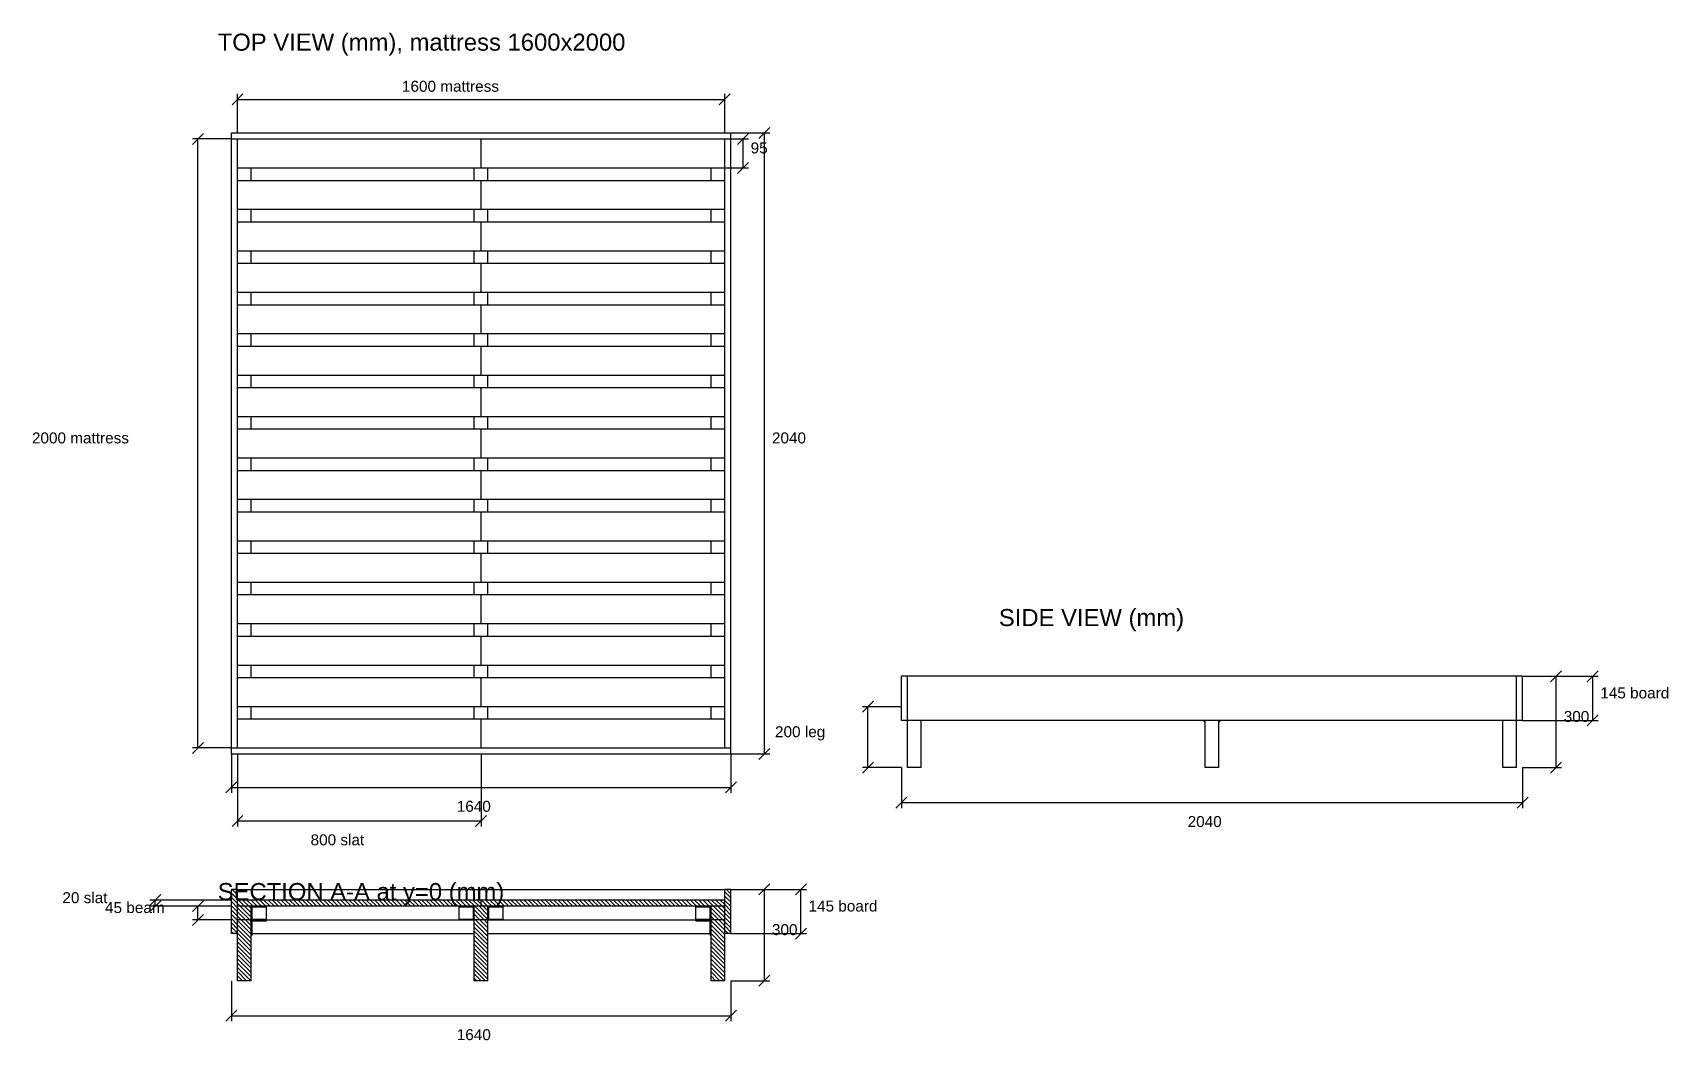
# Model space of a CAD drawing. Extents: x -1472 to 3898, y -1961 to 1349.
import ezdxf

# ---------------------------------------------------------------- set-up
doc = ezdxf.new("R2010")
doc.units = 0
doc.layers.get('0').update_dxf_attribs({"linetype": 'continuous'})
doc.styles.get("Standard").update_dxf_attribs({"font": 'ARIAL.TTF'})

msp = doc.modelspace()

# ---------------------------------------------------------------- texts
at = {"color": 0}
for s, height, p in [('TOP VIEW (mm), mattress 1600x2000', 56, (-865, 1290)), ('1600 mattress', 36, (-260, 1155)), ('95', 36, (885, 952.5)), ('2000 mattress', 36, (-1475, 0)), ('2040', 36, (955, 0)), ('SIDE VIEW (mm)', 56, (1700, -600)), ('145 board', 36, (3675, -837.5)), ('300', 36, (3555, -915)), ('200 leg', 36, (965, -965)), ('1640', 36, (-80, -1210)), ('2040', 36, (2320, -1260)), ('800 slat', 36, (-560, -1320)), ('SECTION A-A at y=0 (mm)', 56, (-865, -1500)), ('20 slat', 36, (-1375, -1510)), ('145 board', 36, (1075, -1537.5)), ('45 beam', 36, (-1235, -1542.5)), ('300', 36, (955, -1615)), ('1640', 36, (-80, -1960))]:
    msp.add_text(s, height=height, dxfattribs=at).set_placement(p)

# ---------------------------------------------------------------- blocks, each defined once
blk = doc.blocks.new('TOPVIEW')
at = {"color": 0}
for p, q in [((-820, 1000), (-820, 1020)), ((-820, 1020), (820, 1020)), ((-820, -1000), (-820, 1000)), ((-820, 1000), (-800, 1000)), ((-820, 1000), (820, 1000)), ((-800, -1000), (-800, 1000)), ((0, 905), (0, 1000)), ((0, 905), (0, 1000)), ((800, -1000), (800, 1000)), ((800, 1000), (820, 1000)), ((820, 1000), (820, 1020)), ((820, -1000), (820, 1000)), ((-800, 905), (0, 905)), ((-800, 863.9), (0, 863.9)), ((-755, 863.9), (-755, 905)), ((-22.5, 863.9), (-22.5, 905)), ((0, 905), (800, 905)), ((0, 768.9), (0, 863.9)), ((0, 768.9), (0, 863.9)), ((0, 863.9), (800, 863.9)), ((22.5, 863.9), (22.5, 905)), ((755, 863.9), (755, 905)), ((-800, 768.9), (0, 768.9)), ((-755, 727.9), (-755, 768.9)), ((-22.5, 727.9), (-22.5, 768.9)), ((0, 768.9), (800, 768.9)), ((22.5, 727.9), (22.5, 768.9)), ((755, 727.9), (755, 768.9)), ((-800, 727.9), (0, 727.9)), ((0, 632.9), (0, 727.9)), ((0, 632.9), (0, 727.9)), ((0, 727.9), (800, 727.9)), ((-800, 632.9), (0, 632.9)), ((-800, 591.8), (0, 591.8)), ((-755, 591.8), (-755, 632.9)), ((-22.5, 591.8), (-22.5, 632.9)), ((0, 632.9), (800, 632.9)), ((0, 496.8), (0, 591.8)), ((0, 496.8), (0, 591.8)), ((0, 591.8), (800, 591.8)), ((22.5, 591.8), (22.5, 632.9)), ((755, 591.8), (755, 632.9)), ((-800, 496.8), (0, 496.8)), ((-755, 455.7), (-755, 496.8)), ((-22.5, 455.7), (-22.5, 496.8)), ((0, 496.8), (800, 496.8)), ((22.5, 455.7), (22.5, 496.8)), ((755, 455.7), (755, 496.8)), ((-800, 455.7), (0, 455.7)), ((0, 360.7), (0, 455.7)), ((0, 360.7), (0, 455.7)), ((0, 455.7), (800, 455.7)), ((-800, 360.7), (0, 360.7)), ((-755, 319.6), (-755, 360.7)), ((-22.5, 319.6), (-22.5, 360.7)), ((0, 360.7), (800, 360.7)), ((22.5, 319.6), (22.5, 360.7)), ((755, 319.6), (755, 360.7)), ((-800, 319.6), (0, 319.6)), ((0, 224.6), (0, 319.6)), ((0, 224.6), (0, 319.6)), ((0, 319.6), (800, 319.6)), ((-800, 224.6), (0, 224.6)), ((-755, 183.6), (-755, 224.6)), ((-22.5, 183.6), (-22.5, 224.6)), ((0, 224.6), (800, 224.6)), ((22.5, 183.6), (22.5, 224.6)), ((755, 183.6), (755, 224.6)), ((-800, 183.6), (0, 183.6)), ((0, 88.6), (0, 183.6)), ((0, 88.6), (0, 183.6)), ((0, 183.6), (800, 183.6)), ((-800, 88.6), (0, 88.6)), ((-755, 47.5), (-755, 88.6)), ((-22.5, 47.5), (-22.5, 88.6)), ((0, 88.6), (800, 88.6)), ((22.5, 47.5), (22.5, 88.6)), ((755, 47.5), (755, 88.6)), ((-800, 47.5), (0, 47.5)), ((0, -47.5), (0, 47.5)), ((0, -47.5), (0, 47.5)), ((0, 47.5), (800, 47.5)), ((-800, -47.5), (0, -47.5)), ((-755, -88.6), (-755, -47.5)), ((-22.5, -88.6), (-22.5, -47.5)), ((0, -47.5), (800, -47.5)), ((22.5, -88.6), (22.5, -47.5)), ((755, -88.6), (755, -47.5)), ((-800, -88.6), (0, -88.6)), ((0, -183.6), (0, -88.6)), ((0, -183.6), (0, -88.6)), ((0, -88.6), (800, -88.6)), ((-800, -183.6), (0, -183.6)), ((-755, -224.6), (-755, -183.6)), ((-22.5, -224.6), (-22.5, -183.6)), ((0, -183.6), (800, -183.6)), ((22.5, -224.6), (22.5, -183.6)), ((755, -224.6), (755, -183.6)), ((-800, -224.6), (0, -224.6)), ((0, -319.6), (0, -224.6)), ((0, -319.6), (0, -224.6)), ((0, -224.6), (800, -224.6)), ((-800, -319.6), (0, -319.6)), ((-755, -360.7), (-755, -319.6)), ((-22.5, -360.7), (-22.5, -319.6)), ((0, -319.6), (800, -319.6)), ((22.5, -360.7), (22.5, -319.6)), ((755, -360.7), (755, -319.6)), ((-800, -360.7), (0, -360.7)), ((0, -455.7), (0, -360.7)), ((0, -455.7), (0, -360.7)), ((0, -360.7), (800, -360.7)), ((-800, -455.7), (0, -455.7)), ((-755, -496.8), (-755, -455.7)), ((-22.5, -496.8), (-22.5, -455.7)), ((0, -455.7), (800, -455.7)), ((22.5, -496.8), (22.5, -455.7)), ((755, -496.8), (755, -455.7)), ((-800, -496.8), (0, -496.8)), ((0, -591.8), (0, -496.8)), ((0, -591.8), (0, -496.8)), ((0, -496.8), (800, -496.8)), ((-800, -591.8), (0, -591.8)), ((-800, -632.9), (0, -632.9)), ((-755, -632.9), (-755, -591.8)), ((-22.5, -632.9), (-22.5, -591.8)), ((0, -591.8), (800, -591.8)), ((0, -727.9), (0, -632.9)), ((0, -727.9), (0, -632.9)), ((0, -632.9), (800, -632.9)), ((22.5, -632.9), (22.5, -591.8)), ((755, -632.9), (755, -591.8)), ((-800, -727.9), (0, -727.9)), ((-755, -768.9), (-755, -727.9)), ((-22.5, -768.9), (-22.5, -727.9)), ((0, -727.9), (800, -727.9)), ((22.5, -768.9), (22.5, -727.9)), ((755, -768.9), (755, -727.9)), ((-800, -768.9), (0, -768.9)), ((0, -863.9), (0, -768.9)), ((0, -863.9), (0, -768.9)), ((0, -768.9), (800, -768.9)), ((-800, -863.9), (0, -863.9)), ((-800, -905), (0, -905)), ((-755, -905), (-755, -863.9)), ((-22.5, -905), (-22.5, -863.9)), ((0, -863.9), (800, -863.9)), ((0, -1000), (0, -905)), ((0, -1000), (0, -905)), ((0, -905), (800, -905)), ((22.5, -905), (22.5, -863.9)), ((755, -905), (755, -863.9)), ((-820, -1000), (-800, -1000)), ((-820, -1020), (-820, -1000)), ((-820, -1000), (820, -1000)), ((-820, -1020), (820, -1020)), ((800, -1000), (820, -1000)), ((820, -1020), (820, -1000))]:
    blk.add_line(p, q, dxfattribs=at)
blk = doc.blocks.new('SIDEVIEW')
at = {"color": 0}
for points in [[(1400, -765), (1395, -765), (1390, -765), (1385, -765), (1380, -765)], [(1380, -910), (1380, -905), (1380, -900), (1380, -895), (1380, -890), (1380, -885), (1380, -880), (1380, -875), (1380, -870), (1380, -865), (1380, -860), (1380, -855), (1380, -850), (1380, -845), (1380, -840), (1380, -835), (1380, -830), (1380, -825), (1380, -820), (1380, -815), (1380, -810), (1380, -805), (1380, -800), (1380, -795), (1380, -790), (1380, -785), (1380, -780), (1380, -775), (1380, -770), (1380, -765)], [(3400, -765), (3395, -765), (3390, -765), (3385, -765), (3380, -765), (3375, -765), (3370, -765), (3365, -765), (3360, -765), (3355, -765), (3350, -765), (3345, -765), (3340, -765), (3335, -765), (3330, -765), (3325, -765), (3320, -765), (3315, -765), (3310, -765), (3305, -765), (3300, -765), (3295, -765), (3290, -765), (3285, -765), (3280, -765), (3275, -765), (3270, -765), (3265, -765), (3260, -765), (3255, -765), (3250, -765), (3245, -765), (3240, -765), (3235, -765), (3230, -765), (3225, -765), (3220, -765), (3215, -765), (3210, -765), (3205, -765), (3200, -765), (3195, -765), (3190, -765), (3185, -765), (3180, -765), (3175, -765), (3170, -765), (3165, -765), (3160, -765), (3155, -765), (3150, -765), (3145, -765), (3140, -765), (3135, -765), (3130, -765), (3125, -765), (3120, -765), (3115, -765), (3110, -765), (3105, -765), (3100, -765), (3095, -765), (3090, -765), (3085, -765), (3080, -765), (3075, -765), (3070, -765), (3065, -765), (3060, -765), (3055, -765), (3050, -765), (3045, -765), (3040, -765), (3035, -765), (3030, -765), (3025, -765), (3020, -765), (3015, -765), (3010, -765), (3005, -765), (3000, -765), (2995, -765), (2990, -765), (2985, -765), (2980, -765), (2975, -765), (2970, -765), (2965, -765), (2960, -765), (2955, -765), (2950, -765), (2945, -765), (2940, -765), (2935, -765), (2930, -765), (2925, -765), (2920, -765), (2915, -765), (2910, -765), (2905, -765), (2900, -765), (2895, -765), (2890, -765), (2885, -765), (2880, -765), (2875, -765), (2870, -765), (2865, -765), (2860, -765), (2855, -765), (2850, -765), (2845, -765), (2840, -765), (2835, -765), (2830, -765), (2825, -765), (2820, -765), (2815, -765), (2810, -765), (2805, -765), (2800, -765), (2795, -765), (2790, -765), (2785, -765), (2780, -765), (2775, -765), (2770, -765), (2765, -765), (2760, -765), (2755, -765), (2750, -765), (2745, -765), (2740, -765), (2735, -765), (2730, -765), (2725, -765), (2720, -765), (2715, -765), (2710, -765), (2705, -765), (2700, -765), (2695, -765), (2690, -765), (2685, -765), (2680, -765), (2675, -765), (2670, -765), (2665, -765), (2660, -765), (2655, -765), (2650, -765), (2645, -765), (2640, -765), (2635, -765), (2630, -765), (2625, -765), (2620, -765), (2615, -765), (2610, -765), (2605, -765), (2600, -765), (2595, -765), (2590, -765), (2585, -765), (2580, -765), (2575, -765), (2570, -765), (2565, -765), (2560, -765), (2555, -765), (2550, -765), (2545, -765), (2540, -765), (2535, -765), (2530, -765), (2525, -765), (2520, -765), (2515, -765), (2510, -765), (2505, -765), (2500, -765), (2495, -765), (2490, -765), (2485, -765), (2480, -765), (2475, -765), (2470, -765), (2465, -765), (2460, -765), (2455, -765), (2450, -765), (2445, -765), (2440, -765), (2435, -765), (2430, -765), (2425, -765), (2420, -765), (2415, -765), (2410, -765), (2405, -765), (2400, -765), (2395, -765), (2390, -765), (2385, -765), (2380, -765), (2375, -765), (2370, -765), (2365, -765), (2360, -765), (2355, -765), (2350, -765), (2345, -765), (2340, -765), (2335, -765), (2330, -765), (2325, -765), (2320, -765), (2315, -765), (2310, -765), (2305, -765), (2300, -765), (2295, -765), (2290, -765), (2285, -765), (2280, -765), (2275, -765), (2270, -765), (2265, -765), (2260, -765), (2255, -765), (2250, -765), (2245, -765), (2240, -765), (2235, -765), (2230, -765), (2225, -765), (2220, -765), (2215, -765), (2210, -765), (2205, -765), (2200, -765), (2195, -765), (2190, -765), (2185, -765), (2180, -765), (2175, -765), (2170, -765), (2165, -765), (2160, -765), (2155, -765), (2150, -765), (2145, -765), (2140, -765), (2135, -765), (2130, -765), (2125, -765), (2120, -765), (2115, -765), (2110, -765), (2105, -765), (2100, -765), (2095, -765), (2090, -765), (2085, -765), (2080, -765), (2075, -765), (2070, -765), (2065, -765), (2060, -765), (2055, -765), (2050, -765), (2045, -765), (2040, -765), (2035, -765), (2030, -765), (2025, -765), (2020, -765), (2015, -765), (2010, -765), (2005, -765), (2000, -765), (1995, -765), (1990, -765), (1985, -765), (1980, -765), (1975, -765), (1970, -765), (1965, -765), (1960, -765), (1955, -765), (1950, -765), (1945, -765), (1940, -765), (1935, -765), (1930, -765), (1925, -765), (1920, -765), (1915, -765), (1910, -765), (1905, -765), (1900, -765), (1895, -765), (1890, -765), (1885, -765), (1880, -765), (1875, -765), (1870, -765), (1865, -765), (1860, -765), (1855, -765), (1850, -765), (1845, -765), (1840, -765), (1835, -765), (1830, -765), (1825, -765), (1820, -765), (1815, -765), (1810, -765), (1805, -765), (1800, -765), (1795, -765), (1790, -765), (1785, -765), (1780, -765), (1775, -765), (1770, -765), (1765, -765), (1760, -765), (1755, -765), (1750, -765), (1745, -765), (1740, -765), (1735, -765), (1730, -765), (1725, -765), (1720, -765), (1715, -765), (1710, -765), (1705, -765), (1700, -765), (1695, -765), (1690, -765), (1685, -765), (1680, -765), (1675, -765), (1670, -765), (1665, -765), (1660, -765), (1655, -765), (1650, -765), (1645, -765), (1640, -765), (1635, -765), (1630, -765), (1625, -765), (1620, -765), (1615, -765), (1610, -765), (1605, -765), (1600, -765), (1595, -765), (1590, -765), (1585, -765), (1580, -765), (1575, -765), (1570, -765), (1565, -765), (1560, -765), (1555, -765), (1550, -765), (1545, -765), (1540, -765), (1535, -765), (1530, -765), (1525, -765), (1520, -765), (1515, -765), (1510, -765), (1505, -765), (1500, -765), (1495, -765), (1490, -765), (1485, -765), (1480, -765), (1475, -765), (1470, -765), (1465, -765), (1460, -765), (1455, -765), (1450, -765), (1445, -765), (1440, -765), (1435, -765), (1430, -765), (1425, -765), (1420, -765), (1415, -765), (1410, -765), (1405, -765), (1400, -765)], [(1400, -910), (1400, -905), (1400, -900), (1400, -895), (1400, -890), (1400, -885), (1400, -880), (1400, -875), (1400, -870), (1400, -865), (1400, -860), (1400, -855), (1400, -850), (1400, -845), (1400, -840), (1400, -835), (1400, -830), (1400, -825), (1400, -820), (1400, -815), (1400, -810), (1400, -805), (1400, -800), (1400, -795), (1400, -790), (1400, -785), (1400, -780), (1400, -775), (1400, -770), (1400, -765)], [(1400, -910), (1400, -905), (1400, -900), (1400, -895), (1400, -890), (1400, -885), (1400, -880), (1400, -875), (1400, -870), (1400, -865), (1400, -860), (1400, -855), (1400, -850), (1400, -845), (1400, -840), (1400, -835), (1400, -830), (1400, -825), (1400, -820), (1400, -815), (1400, -810), (1400, -805), (1400, -800), (1400, -795), (1400, -790), (1400, -785), (1400, -780), (1400, -775), (1400, -770), (1400, -765)], [(3400, -910), (3400, -905), (3400, -900), (3400, -895), (3400, -890), (3400, -885), (3400, -880), (3400, -875), (3400, -870), (3400, -865), (3400, -860), (3400, -855), (3400, -850), (3400, -845), (3400, -840), (3400, -835), (3400, -830), (3400, -825), (3400, -820), (3400, -815), (3400, -810), (3400, -805), (3400, -800), (3400, -795), (3400, -790), (3400, -785), (3400, -780), (3400, -775), (3400, -770), (3400, -765)], [(3420, -765), (3415, -765), (3410, -765), (3405, -765), (3400, -765)], [(3400, -910), (3400, -905), (3400, -900), (3400, -895), (3400, -890), (3400, -885), (3400, -880), (3400, -875), (3400, -870), (3400, -865), (3400, -860), (3400, -855), (3400, -850), (3400, -845), (3400, -840), (3400, -835), (3400, -830), (3400, -825), (3400, -820), (3400, -815), (3400, -810), (3400, -805), (3400, -800), (3400, -795), (3400, -790), (3400, -785), (3400, -780), (3400, -775), (3400, -770), (3400, -765)], [(3420, -910), (3420, -905), (3420, -900), (3420, -895), (3420, -890), (3420, -885), (3420, -880), (3420, -875), (3420, -870), (3420, -865), (3420, -860), (3420, -855), (3420, -850), (3420, -845), (3420, -840), (3420, -835), (3420, -830), (3420, -825), (3420, -820), (3420, -815), (3420, -810), (3420, -805), (3420, -800), (3420, -795), (3420, -790), (3420, -785), (3420, -780), (3420, -775), (3420, -770), (3420, -765)], [(1400, -910), (1395, -910), (1390, -910), (1385, -910), (1380, -910)], [(1400, -1065), (1400, -1060), (1400, -1055), (1400, -1050), (1400, -1045), (1400, -1040), (1400, -1035), (1400, -1030), (1400, -1025), (1400, -1020), (1400, -1015), (1400, -1010), (1400, -1005), (1400, -1000), (1400, -995), (1400, -990), (1400, -985), (1400, -980), (1400, -975), (1400, -970), (1400, -965), (1400, -960), (1400, -955), (1400, -950), (1400, -945), (1400, -940), (1400, -935), (1400, -930), (1400, -925), (1400, -920), (1400, -915), (1400, -910)], [(3400, -910), (3395, -910), (3390, -910), (3385, -910), (3380, -910), (3375, -910), (3370, -910), (3365, -910), (3360, -910), (3355, -910), (3350, -910), (3345, -910), (3340, -910), (3335, -910), (3330, -910), (3325, -910), (3320, -910), (3315, -910), (3310, -910), (3305, -910), (3300, -910), (3295, -910), (3290, -910), (3285, -910), (3280, -910), (3275, -910), (3270, -910), (3265, -910), (3260, -910), (3255, -910), (3250, -910), (3245, -910), (3240, -910), (3235, -910), (3230, -910), (3225, -910), (3220, -910), (3215, -910), (3210, -910), (3205, -910), (3200, -910), (3195, -910), (3190, -910), (3185, -910), (3180, -910), (3175, -910), (3170, -910), (3165, -910), (3160, -910), (3155, -910), (3150, -910), (3145, -910), (3140, -910), (3135, -910), (3130, -910), (3125, -910), (3120, -910), (3115, -910), (3110, -910), (3105, -910), (3100, -910), (3095, -910), (3090, -910), (3085, -910), (3080, -910), (3075, -910), (3070, -910), (3065, -910), (3060, -910), (3055, -910), (3050, -910), (3045, -910), (3040, -910), (3035, -910), (3030, -910), (3025, -910), (3020, -910), (3015, -910), (3010, -910), (3005, -910), (3000, -910), (2995, -910), (2990, -910), (2985, -910), (2980, -910), (2975, -910), (2970, -910), (2965, -910), (2960, -910), (2955, -910), (2950, -910), (2945, -910), (2940, -910), (2935, -910), (2930, -910), (2925, -910), (2920, -910), (2915, -910), (2910, -910), (2905, -910), (2900, -910), (2895, -910), (2890, -910), (2885, -910), (2880, -910), (2875, -910), (2870, -910), (2865, -910), (2860, -910), (2855, -910), (2850, -910), (2845, -910), (2840, -910), (2835, -910), (2830, -910), (2825, -910), (2820, -910), (2815, -910), (2810, -910), (2805, -910), (2800, -910), (2795, -910), (2790, -910), (2785, -910), (2780, -910), (2775, -910), (2770, -910), (2765, -910), (2760, -910), (2755, -910), (2750, -910), (2745, -910), (2740, -910), (2735, -910), (2730, -910), (2725, -910), (2720, -910), (2715, -910), (2710, -910), (2705, -910), (2700, -910), (2695, -910), (2690, -910), (2685, -910), (2680, -910), (2675, -910), (2670, -910), (2665, -910), (2660, -910), (2655, -910), (2650, -910), (2645, -910), (2640, -910), (2635, -910), (2630, -910), (2625, -910), (2620, -910), (2615, -910), (2610, -910), (2605, -910), (2600, -910), (2595, -910), (2590, -910), (2585, -910), (2580, -910), (2575, -910), (2570, -910), (2565, -910), (2560, -910), (2555, -910), (2550, -910), (2545, -910), (2540, -910), (2535, -910), (2530, -910), (2525, -910), (2520, -910), (2515, -910), (2510, -910), (2505, -910), (2500, -910), (2495, -910), (2490, -910), (2485, -910), (2480, -910), (2475, -910), (2470, -910), (2465, -910), (2460, -910), (2455, -910), (2450, -910), (2445, -910), (2440, -910), (2435, -910), (2430, -910), (2425, -910), (2420, -910), (2415, -910), (2410, -910), (2405, -910), (2400, -910), (2395, -910), (2390, -910), (2385, -910), (2380, -910), (2375, -910), (2370, -910), (2365, -910), (2360, -910), (2355, -910), (2350, -910), (2345, -910), (2340, -910), (2335, -910), (2330, -910), (2325, -910), (2320, -910), (2315, -910), (2310, -910), (2305, -910), (2300, -910), (2295, -910), (2290, -910), (2285, -910), (2280, -910), (2275, -910), (2270, -910), (2265, -910), (2260, -910), (2255, -910), (2250, -910), (2245, -910), (2240, -910), (2235, -910), (2230, -910), (2225, -910), (2220, -910), (2215, -910), (2210, -910), (2205, -910), (2200, -910), (2195, -910), (2190, -910), (2185, -910), (2180, -910), (2175, -910), (2170, -910), (2165, -910), (2160, -910), (2155, -910), (2150, -910), (2145, -910), (2140, -910), (2135, -910), (2130, -910), (2125, -910), (2120, -910), (2115, -910), (2110, -910), (2105, -910), (2100, -910), (2095, -910), (2090, -910), (2085, -910), (2080, -910), (2075, -910), (2070, -910), (2065, -910), (2060, -910), (2055, -910), (2050, -910), (2045, -910), (2040, -910), (2035, -910), (2030, -910), (2025, -910), (2020, -910), (2015, -910), (2010, -910), (2005, -910), (2000, -910), (1995, -910), (1990, -910), (1985, -910), (1980, -910), (1975, -910), (1970, -910), (1965, -910), (1960, -910), (1955, -910), (1950, -910), (1945, -910), (1940, -910), (1935, -910), (1930, -910), (1925, -910), (1920, -910), (1915, -910), (1910, -910), (1905, -910), (1900, -910), (1895, -910), (1890, -910), (1885, -910), (1880, -910), (1875, -910), (1870, -910), (1865, -910), (1860, -910), (1855, -910), (1850, -910), (1845, -910), (1840, -910), (1835, -910), (1830, -910), (1825, -910), (1820, -910), (1815, -910), (1810, -910), (1805, -910), (1800, -910), (1795, -910), (1790, -910), (1785, -910), (1780, -910), (1775, -910), (1770, -910), (1765, -910), (1760, -910), (1755, -910), (1750, -910), (1745, -910), (1740, -910), (1735, -910), (1730, -910), (1725, -910), (1720, -910), (1715, -910), (1710, -910), (1705, -910), (1700, -910), (1695, -910), (1690, -910), (1685, -910), (1680, -910), (1675, -910), (1670, -910), (1665, -910), (1660, -910), (1655, -910), (1650, -910), (1645, -910), (1640, -910), (1635, -910), (1630, -910), (1625, -910), (1620, -910), (1615, -910), (1610, -910), (1605, -910), (1600, -910), (1595, -910), (1590, -910), (1585, -910), (1580, -910), (1575, -910), (1570, -910), (1565, -910), (1560, -910), (1555, -910), (1550, -910), (1545, -910), (1540, -910), (1535, -910), (1530, -910), (1525, -910), (1520, -910), (1515, -910), (1510, -910), (1505, -910), (1500, -910), (1495, -910), (1490, -910), (1485, -910), (1480, -910), (1475, -910), (1470, -910), (1465, -910), (1460, -910), (1455, -910), (1450, -910), (1445, -910), (1440, -910), (1435, -910), (1430, -910), (1425, -910), (1420, -910), (1415, -910), (1410, -910), (1405, -910), (1400, -910)], [(1445, -1065), (1445, -1060), (1445, -1055), (1445, -1050), (1445, -1045), (1445, -1040), (1445, -1035), (1445, -1030), (1445, -1025), (1445, -1020), (1445, -1015), (1445, -1010), (1445, -1005), (1445, -1000), (1445, -995), (1445, -990), (1445, -985), (1445, -980), (1445, -975), (1445, -970), (1445, -965), (1445, -960), (1445, -955), (1445, -950), (1445, -945), (1445, -940), (1445, -935), (1445, -930), (1445, -925), (1445, -920), (1445, -915), (1445, -910)], [(2374.5, -915), (2374.5, -910)], [(2377.5, -1065), (2377.5, -1060), (2377.5, -1055), (2377.5, -1050), (2377.5, -1045), (2377.5, -1040), (2377.5, -1035), (2377.5, -1030), (2377.5, -1025), (2377.5, -1020), (2377.5, -1015), (2377.5, -1010), (2377.5, -1005), (2377.5, -1000), (2377.5, -995), (2377.5, -990), (2377.5, -985), (2377.5, -980), (2377.5, -975), (2377.5, -970), (2377.5, -965), (2377.5, -960), (2377.5, -955), (2377.5, -950), (2377.5, -945), (2377.5, -940), (2377.5, -935), (2377.5, -930), (2377.5, -925), (2377.5, -920), (2377.5, -915), (2377.5, -910)], [(2377.5, -915), (2377.5, -910)], [(2422.5, -1065), (2422.5, -1060), (2422.5, -1055), (2422.5, -1050), (2422.5, -1045), (2422.5, -1040), (2422.5, -1035), (2422.5, -1030), (2422.5, -1025), (2422.5, -1020), (2422.5, -1015), (2422.5, -1010), (2422.5, -1005), (2422.5, -1000), (2422.5, -995), (2422.5, -990), (2422.5, -985), (2422.5, -980), (2422.5, -975), (2422.5, -970), (2422.5, -965), (2422.5, -960), (2422.5, -955), (2422.5, -950), (2422.5, -945), (2422.5, -940), (2422.5, -935), (2422.5, -930), (2422.5, -925), (2422.5, -920), (2422.5, -915), (2422.5, -910)], [(2425.5, -915), (2425.5, -910)], [(3355, -1065), (3355, -1060), (3355, -1055), (3355, -1050), (3355, -1045), (3355, -1040), (3355, -1035), (3355, -1030), (3355, -1025), (3355, -1020), (3355, -1015), (3355, -1010), (3355, -1005), (3355, -1000), (3355, -995), (3355, -990), (3355, -985), (3355, -980), (3355, -975), (3355, -970), (3355, -965), (3355, -960), (3355, -955), (3355, -950), (3355, -945), (3355, -940), (3355, -935), (3355, -930), (3355, -925), (3355, -920), (3355, -915), (3355, -910)], [(3400, -1065), (3400, -1060), (3400, -1055), (3400, -1050), (3400, -1045), (3400, -1040), (3400, -1035), (3400, -1030), (3400, -1025), (3400, -1020), (3400, -1015), (3400, -1010), (3400, -1005), (3400, -1000), (3400, -995), (3400, -990), (3400, -985), (3400, -980), (3400, -975), (3400, -970), (3400, -965), (3400, -960), (3400, -955), (3400, -950), (3400, -945), (3400, -940), (3400, -935), (3400, -930), (3400, -925), (3400, -920), (3400, -915), (3400, -910)], [(3420, -910), (3415, -910), (3410, -910), (3405, -910), (3400, -910)], [(2377.5, -915), (2374.5, -915)], [(2425.5, -915), (2422.5, -915)], [(1445, -1065), (1440, -1065), (1435, -1065), (1430, -1065), (1425, -1065), (1420, -1065), (1415, -1065), (1410, -1065), (1405, -1065), (1400, -1065)], [(2422.5, -1065), (2417.5, -1065), (2412.5, -1065), (2407.5, -1065), (2402.5, -1065), (2397.5, -1065), (2392.5, -1065), (2387.5, -1065), (2382.5, -1065), (2377.5, -1065)], [(3400, -1065), (3395, -1065), (3390, -1065), (3385, -1065), (3380, -1065), (3375, -1065), (3370, -1065), (3365, -1065), (3360, -1065), (3355, -1065)]]:
    blk.add_lwpolyline(points, dxfattribs=at)
blk = doc.blocks.new('SECTIONAA')
at = {"color": 0}
for points in [[(-820, -1610), (-820, -1605), (-820, -1600), (-820, -1595), (-820, -1590), (-820, -1585), (-820, -1580), (-820, -1575), (-820, -1570), (-820, -1565), (-820, -1560), (-820, -1555), (-820, -1550), (-820, -1545), (-820, -1540), (-820, -1535), (-820, -1530), (-820, -1525), (-820, -1520), (-820, -1515), (-820, -1510), (-820, -1505), (-820, -1500), (-820, -1495), (-820, -1490), (-820, -1485), (-820, -1480), (-820, -1475), (-820, -1470), (-820, -1465)], [(-800, -1465), (-805, -1465), (-810, -1465), (-815, -1465), (-820, -1465)], [(-800, -1610), (-800, -1605), (-800, -1600), (-800, -1595), (-800, -1590), (-800, -1585), (-800, -1580), (-800, -1575), (-800, -1570), (-800, -1565), (-800, -1560), (-800, -1555), (-800, -1550), (-800, -1545), (-800, -1540), (-800, -1535), (-800, -1530), (-800, -1525), (-800, -1520), (-800, -1515), (-800, -1510), (-800, -1505), (-800, -1500), (-800, -1495), (-800, -1490), (-800, -1485), (-800, -1480), (-800, -1475), (-800, -1470), (-800, -1465)], [(-800, -1465), (-795, -1465), (-790, -1465), (-785, -1465), (-780, -1465), (-775, -1465), (-770, -1465), (-765, -1465), (-760, -1465), (-755, -1465), (-750, -1465), (-745, -1465), (-740, -1465), (-735, -1465), (-730, -1465), (-725, -1465), (-720, -1465), (-715, -1465), (-710, -1465), (-705, -1465), (-700, -1465), (-695, -1465), (-690, -1465), (-685, -1465), (-680, -1465), (-675, -1465), (-670, -1465), (-665, -1465), (-660, -1465), (-655, -1465), (-650, -1465), (-645, -1465), (-640, -1465), (-635, -1465), (-630, -1465), (-625, -1465), (-620, -1465), (-615, -1465), (-610, -1465), (-605, -1465), (-600, -1465), (-595, -1465), (-590, -1465), (-585, -1465), (-580, -1465), (-575, -1465), (-570, -1465), (-565, -1465), (-560, -1465), (-555, -1465), (-550, -1465), (-545, -1465), (-540, -1465), (-535, -1465), (-530, -1465), (-525, -1465), (-520, -1465), (-515, -1465), (-510, -1465), (-505, -1465), (-500, -1465), (-495, -1465), (-490, -1465), (-485, -1465), (-480, -1465), (-475, -1465), (-470, -1465), (-465, -1465), (-460, -1465), (-455, -1465), (-450, -1465), (-445, -1465), (-440, -1465), (-435, -1465), (-430, -1465), (-425, -1465), (-420, -1465), (-415, -1465), (-410, -1465), (-405, -1465), (-400, -1465), (-395, -1465), (-390, -1465), (-385, -1465), (-380, -1465), (-375, -1465), (-370, -1465), (-365, -1465), (-360, -1465), (-355, -1465), (-350, -1465), (-345, -1465), (-340, -1465), (-335, -1465), (-330, -1465), (-325, -1465), (-320, -1465), (-315, -1465), (-310, -1465), (-305, -1465), (-300, -1465), (-295, -1465), (-290, -1465), (-285, -1465), (-280, -1465), (-275, -1465), (-270, -1465), (-265, -1465), (-260, -1465), (-255, -1465), (-250, -1465), (-245, -1465), (-240, -1465), (-235, -1465), (-230, -1465), (-225, -1465), (-220, -1465), (-215, -1465), (-210, -1465), (-205, -1465), (-200, -1465), (-195, -1465), (-190, -1465), (-185, -1465), (-180, -1465), (-175, -1465), (-170, -1465), (-165, -1465), (-160, -1465), (-155, -1465), (-150, -1465), (-145, -1465), (-140, -1465), (-135, -1465), (-130, -1465), (-125, -1465), (-120, -1465), (-115, -1465), (-110, -1465), (-105, -1465), (-100, -1465), (-95, -1465), (-90, -1465), (-85, -1465), (-80, -1465), (-75, -1465), (-70, -1465), (-65, -1465), (-60, -1465), (-55, -1465), (-50, -1465), (-45, -1465), (-40, -1465), (-35, -1465), (-30, -1465), (-25, -1465), (-20, -1465), (-15, -1465), (-10, -1465), (-5, -1465), (0, -1465), (5, -1465), (10, -1465), (15, -1465), (20, -1465), (25, -1465), (30, -1465), (35, -1465), (40, -1465), (45, -1465), (50, -1465), (55, -1465), (60, -1465), (65, -1465), (70, -1465), (75, -1465), (80, -1465), (85, -1465), (90, -1465), (95, -1465), (100, -1465), (105, -1465), (110, -1465), (115, -1465), (120, -1465), (125, -1465), (130, -1465), (135, -1465), (140, -1465), (145, -1465), (150, -1465), (155, -1465), (160, -1465), (165, -1465), (170, -1465), (175, -1465), (180, -1465), (185, -1465), (190, -1465), (195, -1465), (200, -1465), (205, -1465), (210, -1465), (215, -1465), (220, -1465), (225, -1465), (230, -1465), (235, -1465), (240, -1465), (245, -1465), (250, -1465), (255, -1465), (260, -1465), (265, -1465), (270, -1465), (275, -1465), (280, -1465), (285, -1465), (290, -1465), (295, -1465), (300, -1465), (305, -1465), (310, -1465), (315, -1465), (320, -1465), (325, -1465), (330, -1465), (335, -1465), (340, -1465), (345, -1465), (350, -1465), (355, -1465), (360, -1465), (365, -1465), (370, -1465), (375, -1465), (380, -1465), (385, -1465), (390, -1465), (395, -1465), (400, -1465), (405, -1465), (410, -1465), (415, -1465), (420, -1465), (425, -1465), (430, -1465), (435, -1465), (440, -1465), (445, -1465), (450, -1465), (455, -1465), (460, -1465), (465, -1465), (470, -1465), (475, -1465), (480, -1465), (485, -1465), (490, -1465), (495, -1465), (500, -1465), (505, -1465), (510, -1465), (515, -1465), (520, -1465), (525, -1465), (530, -1465), (535, -1465), (540, -1465), (545, -1465), (550, -1465), (555, -1465), (560, -1465), (565, -1465), (570, -1465), (575, -1465), (580, -1465), (585, -1465), (590, -1465), (595, -1465), (600, -1465), (605, -1465), (610, -1465), (615, -1465), (620, -1465), (625, -1465), (630, -1465), (635, -1465), (640, -1465), (645, -1465), (650, -1465), (655, -1465), (660, -1465), (665, -1465), (670, -1465), (675, -1465), (680, -1465), (685, -1465), (690, -1465), (695, -1465), (700, -1465), (705, -1465), (710, -1465), (715, -1465), (720, -1465), (725, -1465), (730, -1465), (735, -1465), (740, -1465), (745, -1465), (750, -1465), (755, -1465), (760, -1465), (765, -1465), (770, -1465), (775, -1465), (780, -1465), (785, -1465), (790, -1465), (795, -1465), (800, -1465)], [(-800, -1520), (-800, -1515), (-800, -1510), (-800, -1505), (-800, -1500)], [(0, -1500), (-5, -1500), (-10, -1500), (-15, -1500), (-20, -1500), (-25, -1500), (-30, -1500), (-35, -1500), (-40, -1500), (-45, -1500), (-50, -1500), (-55, -1500), (-60, -1500), (-65, -1500), (-70, -1500), (-75, -1500), (-80, -1500), (-85, -1500), (-90, -1500), (-95, -1500), (-100, -1500), (-105, -1500), (-110, -1500), (-115, -1500), (-120, -1500), (-125, -1500), (-130, -1500), (-135, -1500), (-140, -1500), (-145, -1500), (-150, -1500), (-155, -1500), (-160, -1500), (-165, -1500), (-170, -1500), (-175, -1500), (-180, -1500), (-185, -1500), (-190, -1500), (-195, -1500), (-200, -1500), (-205, -1500), (-210, -1500), (-215, -1500), (-220, -1500), (-225, -1500), (-230, -1500), (-235, -1500), (-240, -1500), (-245, -1500), (-250, -1500), (-255, -1500), (-260, -1500), (-265, -1500), (-270, -1500), (-275, -1500), (-280, -1500), (-285, -1500), (-290, -1500), (-295, -1500), (-300, -1500), (-305, -1500), (-310, -1500), (-315, -1500), (-320, -1500), (-325, -1500), (-330, -1500), (-335, -1500), (-340, -1500), (-345, -1500), (-350, -1500), (-355, -1500), (-360, -1500), (-365, -1500), (-370, -1500), (-375, -1500), (-380, -1500), (-385, -1500), (-390, -1500), (-395, -1500), (-400, -1500), (-405, -1500), (-410, -1500), (-415, -1500), (-420, -1500), (-425, -1500), (-430, -1500), (-435, -1500), (-440, -1500), (-445, -1500), (-450, -1500), (-455, -1500), (-460, -1500), (-465, -1500), (-470, -1500), (-475, -1500), (-480, -1500), (-485, -1500), (-490, -1500), (-495, -1500), (-500, -1500), (-505, -1500), (-510, -1500), (-515, -1500), (-520, -1500), (-525, -1500), (-530, -1500), (-535, -1500), (-540, -1500), (-545, -1500), (-550, -1500), (-555, -1500), (-560, -1500), (-565, -1500), (-570, -1500), (-575, -1500), (-580, -1500), (-585, -1500), (-590, -1500), (-595, -1500), (-600, -1500), (-605, -1500), (-610, -1500), (-615, -1500), (-620, -1500), (-625, -1500), (-630, -1500), (-635, -1500), (-640, -1500), (-645, -1500), (-650, -1500), (-655, -1500), (-660, -1500), (-665, -1500), (-670, -1500), (-675, -1500), (-680, -1500), (-685, -1500), (-690, -1500), (-695, -1500), (-700, -1500), (-705, -1500), (-710, -1500), (-715, -1500), (-720, -1500), (-725, -1500), (-730, -1500), (-735, -1500), (-740, -1500), (-745, -1500), (-750, -1500), (-755, -1500), (-760, -1500), (-765, -1500), (-770, -1500), (-775, -1500), (-780, -1500), (-785, -1500), (-790, -1500), (-795, -1500), (-800, -1500)], [(0, -1520), (0, -1515), (0, -1510), (0, -1505), (0, -1500)], [(0, -1520), (0, -1515), (0, -1510), (0, -1505), (0, -1500)], [(800, -1500), (795, -1500), (790, -1500), (785, -1500), (780, -1500), (775, -1500), (770, -1500), (765, -1500), (760, -1500), (755, -1500), (750, -1500), (745, -1500), (740, -1500), (735, -1500), (730, -1500), (725, -1500), (720, -1500), (715, -1500), (710, -1500), (705, -1500), (700, -1500), (695, -1500), (690, -1500), (685, -1500), (680, -1500), (675, -1500), (670, -1500), (665, -1500), (660, -1500), (655, -1500), (650, -1500), (645, -1500), (640, -1500), (635, -1500), (630, -1500), (625, -1500), (620, -1500), (615, -1500), (610, -1500), (605, -1500), (600, -1500), (595, -1500), (590, -1500), (585, -1500), (580, -1500), (575, -1500), (570, -1500), (565, -1500), (560, -1500), (555, -1500), (550, -1500), (545, -1500), (540, -1500), (535, -1500), (530, -1500), (525, -1500), (520, -1500), (515, -1500), (510, -1500), (505, -1500), (500, -1500), (495, -1500), (490, -1500), (485, -1500), (480, -1500), (475, -1500), (470, -1500), (465, -1500), (460, -1500), (455, -1500), (450, -1500), (445, -1500), (440, -1500), (435, -1500), (430, -1500), (425, -1500), (420, -1500), (415, -1500), (410, -1500), (405, -1500), (400, -1500), (395, -1500), (390, -1500), (385, -1500), (380, -1500), (375, -1500), (370, -1500), (365, -1500), (360, -1500), (355, -1500), (350, -1500), (345, -1500), (340, -1500), (335, -1500), (330, -1500), (325, -1500), (320, -1500), (315, -1500), (310, -1500), (305, -1500), (300, -1500), (295, -1500), (290, -1500), (285, -1500), (280, -1500), (275, -1500), (270, -1500), (265, -1500), (260, -1500), (255, -1500), (250, -1500), (245, -1500), (240, -1500), (235, -1500), (230, -1500), (225, -1500), (220, -1500), (215, -1500), (210, -1500), (205, -1500), (200, -1500), (195, -1500), (190, -1500), (185, -1500), (180, -1500), (175, -1500), (170, -1500), (165, -1500), (160, -1500), (155, -1500), (150, -1500), (145, -1500), (140, -1500), (135, -1500), (130, -1500), (125, -1500), (120, -1500), (115, -1500), (110, -1500), (105, -1500), (100, -1500), (95, -1500), (90, -1500), (85, -1500), (80, -1500), (75, -1500), (70, -1500), (65, -1500), (60, -1500), (55, -1500), (50, -1500), (45, -1500), (40, -1500), (35, -1500), (30, -1500), (25, -1500), (20, -1500), (15, -1500), (10, -1500), (5, -1500), (0, -1500)], [(800, -1610), (800, -1605), (800, -1600), (800, -1595), (800, -1590), (800, -1585), (800, -1580), (800, -1575), (800, -1570), (800, -1565), (800, -1560), (800, -1555), (800, -1550), (800, -1545), (800, -1540), (800, -1535), (800, -1530), (800, -1525), (800, -1520), (800, -1515), (800, -1510), (800, -1505), (800, -1500), (800, -1495), (800, -1490), (800, -1485), (800, -1480), (800, -1475), (800, -1470), (800, -1465)], [(820, -1465), (815, -1465), (810, -1465), (805, -1465), (800, -1465)], [(800, -1520), (800, -1515), (800, -1510), (800, -1505), (800, -1500)], [(820, -1610), (820, -1605), (820, -1600), (820, -1595), (820, -1590), (820, -1585), (820, -1580), (820, -1575), (820, -1570), (820, -1565), (820, -1560), (820, -1555), (820, -1550), (820, -1545), (820, -1540), (820, -1535), (820, -1530), (820, -1525), (820, -1520), (820, -1515), (820, -1510), (820, -1505), (820, -1500), (820, -1495), (820, -1490), (820, -1485), (820, -1480), (820, -1475), (820, -1470), (820, -1465)], [(-800, -1565), (-800, -1560), (-800, -1555), (-800, -1550), (-800, -1545), (-800, -1540), (-800, -1535), (-800, -1530), (-800, -1525), (-800, -1520)], [(-755, -1520), (-760, -1520), (-765, -1520), (-770, -1520), (-775, -1520), (-780, -1520), (-785, -1520), (-790, -1520), (-795, -1520), (-800, -1520)], [(0, -1520), (-5, -1520), (-10, -1520), (-15, -1520), (-20, -1520), (-25, -1520), (-30, -1520), (-35, -1520), (-40, -1520), (-45, -1520), (-50, -1520), (-55, -1520), (-60, -1520), (-65, -1520), (-70, -1520), (-75, -1520), (-80, -1520), (-85, -1520), (-90, -1520), (-95, -1520), (-100, -1520), (-105, -1520), (-110, -1520), (-115, -1520), (-120, -1520), (-125, -1520), (-130, -1520), (-135, -1520), (-140, -1520), (-145, -1520), (-150, -1520), (-155, -1520), (-160, -1520), (-165, -1520), (-170, -1520), (-175, -1520), (-180, -1520), (-185, -1520), (-190, -1520), (-195, -1520), (-200, -1520), (-205, -1520), (-210, -1520), (-215, -1520), (-220, -1520), (-225, -1520), (-230, -1520), (-235, -1520), (-240, -1520), (-245, -1520), (-250, -1520), (-255, -1520), (-260, -1520), (-265, -1520), (-270, -1520), (-275, -1520), (-280, -1520), (-285, -1520), (-290, -1520), (-295, -1520), (-300, -1520), (-305, -1520), (-310, -1520), (-315, -1520), (-320, -1520), (-325, -1520), (-330, -1520), (-335, -1520), (-340, -1520), (-345, -1520), (-350, -1520), (-355, -1520), (-360, -1520), (-365, -1520), (-370, -1520), (-375, -1520), (-380, -1520), (-385, -1520), (-390, -1520), (-395, -1520), (-400, -1520), (-405, -1520), (-410, -1520), (-415, -1520), (-420, -1520), (-425, -1520), (-430, -1520), (-435, -1520), (-440, -1520), (-445, -1520), (-450, -1520), (-455, -1520), (-460, -1520), (-465, -1520), (-470, -1520), (-475, -1520), (-480, -1520), (-485, -1520), (-490, -1520), (-495, -1520), (-500, -1520), (-505, -1520), (-510, -1520), (-515, -1520), (-520, -1520), (-525, -1520), (-530, -1520), (-535, -1520), (-540, -1520), (-545, -1520), (-550, -1520), (-555, -1520), (-560, -1520), (-565, -1520), (-570, -1520), (-575, -1520), (-580, -1520), (-585, -1520), (-590, -1520), (-595, -1520), (-600, -1520), (-605, -1520), (-610, -1520), (-615, -1520), (-620, -1520), (-625, -1520), (-630, -1520), (-635, -1520), (-640, -1520), (-645, -1520), (-650, -1520), (-655, -1520), (-660, -1520), (-665, -1520), (-670, -1520), (-675, -1520), (-680, -1520), (-685, -1520), (-690, -1520), (-695, -1520), (-700, -1520), (-705, -1520), (-710, -1520), (-715, -1520), (-720, -1520), (-725, -1520), (-730, -1520), (-735, -1520), (-740, -1520), (-745, -1520), (-750, -1520), (-755, -1520), (-760, -1520), (-765, -1520), (-770, -1520), (-775, -1520), (-780, -1520), (-785, -1520), (-790, -1520), (-795, -1520), (-800, -1520)], [(-755, -1565), (-755, -1560), (-755, -1555), (-755, -1550), (-755, -1545), (-755, -1540), (-755, -1535), (-755, -1530), (-755, -1525), (-755, -1520)], [(-755, -1522.5), (-752, -1522.5)], [(-752, -1522.5), (-747.3, -1522.5), (-742.6, -1522.5), (-737.9, -1522.5), (-733.2, -1522.5), (-728.5, -1522.5), (-723.8, -1522.5), (-719.1, -1522.5), (-714.4, -1522.5), (-709.7, -1522.5), (-705, -1522.5)], [(-752, -1562.5), (-752, -1557.5), (-752, -1552.5), (-752, -1547.5), (-752, -1542.5), (-752, -1537.5), (-752, -1532.5), (-752, -1527.5), (-752, -1522.5)], [(-705, -1562.5), (-705, -1557.5), (-705, -1552.5), (-705, -1547.5), (-705, -1542.5), (-705, -1537.5), (-705, -1532.5), (-705, -1527.5), (-705, -1522.5)], [(-72.5, -1562.5), (-72.5, -1557.5), (-72.5, -1552.5), (-72.5, -1547.5), (-72.5, -1542.5), (-72.5, -1537.5), (-72.5, -1532.5), (-72.5, -1527.5), (-72.5, -1522.5)], [(-72.5, -1522.5), (-67.8, -1522.5), (-63.1, -1522.5), (-58.4, -1522.5), (-53.7, -1522.5), (-49, -1522.5), (-44.3, -1522.5), (-39.6, -1522.5), (-34.9, -1522.5), (-30.2, -1522.5), (-25.5, -1522.5)], [(-25.5, -1562.5), (-25.5, -1557.5), (-25.5, -1552.5), (-25.5, -1547.5), (-25.5, -1542.5), (-25.5, -1537.5), (-25.5, -1532.5), (-25.5, -1527.5), (-25.5, -1522.5)], [(-25.5, -1522.5), (-22.5, -1522.5)], [(-22.5, -1565), (-22.5, -1560), (-22.5, -1555), (-22.5, -1550), (-22.5, -1545), (-22.5, -1540), (-22.5, -1535), (-22.5, -1530), (-22.5, -1525), (-22.5, -1520)], [(22.5, -1520), (17.5, -1520), (12.5, -1520), (7.5, -1520), (2.5, -1520), (-2.5, -1520), (-7.5, -1520), (-12.5, -1520), (-17.5, -1520), (-22.5, -1520)], [(800, -1520), (795, -1520), (790, -1520), (785, -1520), (780, -1520), (775, -1520), (770, -1520), (765, -1520), (760, -1520), (755, -1520), (750, -1520), (745, -1520), (740, -1520), (735, -1520), (730, -1520), (725, -1520), (720, -1520), (715, -1520), (710, -1520), (705, -1520), (700, -1520), (695, -1520), (690, -1520), (685, -1520), (680, -1520), (675, -1520), (670, -1520), (665, -1520), (660, -1520), (655, -1520), (650, -1520), (645, -1520), (640, -1520), (635, -1520), (630, -1520), (625, -1520), (620, -1520), (615, -1520), (610, -1520), (605, -1520), (600, -1520), (595, -1520), (590, -1520), (585, -1520), (580, -1520), (575, -1520), (570, -1520), (565, -1520), (560, -1520), (555, -1520), (550, -1520), (545, -1520), (540, -1520), (535, -1520), (530, -1520), (525, -1520), (520, -1520), (515, -1520), (510, -1520), (505, -1520), (500, -1520), (495, -1520), (490, -1520), (485, -1520), (480, -1520), (475, -1520), (470, -1520), (465, -1520), (460, -1520), (455, -1520), (450, -1520), (445, -1520), (440, -1520), (435, -1520), (430, -1520), (425, -1520), (420, -1520), (415, -1520), (410, -1520), (405, -1520), (400, -1520), (395, -1520), (390, -1520), (385, -1520), (380, -1520), (375, -1520), (370, -1520), (365, -1520), (360, -1520), (355, -1520), (350, -1520), (345, -1520), (340, -1520), (335, -1520), (330, -1520), (325, -1520), (320, -1520), (315, -1520), (310, -1520), (305, -1520), (300, -1520), (295, -1520), (290, -1520), (285, -1520), (280, -1520), (275, -1520), (270, -1520), (265, -1520), (260, -1520), (255, -1520), (250, -1520), (245, -1520), (240, -1520), (235, -1520), (230, -1520), (225, -1520), (220, -1520), (215, -1520), (210, -1520), (205, -1520), (200, -1520), (195, -1520), (190, -1520), (185, -1520), (180, -1520), (175, -1520), (170, -1520), (165, -1520), (160, -1520), (155, -1520), (150, -1520), (145, -1520), (140, -1520), (135, -1520), (130, -1520), (125, -1520), (120, -1520), (115, -1520), (110, -1520), (105, -1520), (100, -1520), (95, -1520), (90, -1520), (85, -1520), (80, -1520), (75, -1520), (70, -1520), (65, -1520), (60, -1520), (55, -1520), (50, -1520), (45, -1520), (40, -1520), (35, -1520), (30, -1520), (25, -1520), (20, -1520), (15, -1520), (10, -1520), (5, -1520), (0, -1520)], [(22.5, -1565), (22.5, -1560), (22.5, -1555), (22.5, -1550), (22.5, -1545), (22.5, -1540), (22.5, -1535), (22.5, -1530), (22.5, -1525), (22.5, -1520)], [(22.5, -1522.5), (25.5, -1522.5)], [(25.5, -1522.5), (30.2, -1522.5), (34.9, -1522.5), (39.6, -1522.5), (44.3, -1522.5), (49, -1522.5), (53.7, -1522.5), (58.4, -1522.5), (63.1, -1522.5), (67.8, -1522.5), (72.5, -1522.5)], [(25.5, -1562.5), (25.5, -1557.5), (25.5, -1552.5), (25.5, -1547.5), (25.5, -1542.5), (25.5, -1537.5), (25.5, -1532.5), (25.5, -1527.5), (25.5, -1522.5)], [(72.5, -1562.5), (72.5, -1557.5), (72.5, -1552.5), (72.5, -1547.5), (72.5, -1542.5), (72.5, -1537.5), (72.5, -1532.5), (72.5, -1527.5), (72.5, -1522.5)], [(705, -1562.5), (705, -1557.5), (705, -1552.5), (705, -1547.5), (705, -1542.5), (705, -1537.5), (705, -1532.5), (705, -1527.5), (705, -1522.5)], [(705, -1522.5), (709.7, -1522.5), (714.4, -1522.5), (719.1, -1522.5), (723.8, -1522.5), (728.5, -1522.5), (733.2, -1522.5), (737.9, -1522.5), (742.6, -1522.5), (747.3, -1522.5), (752, -1522.5)], [(752, -1562.5), (752, -1557.5), (752, -1552.5), (752, -1547.5), (752, -1542.5), (752, -1537.5), (752, -1532.5), (752, -1527.5), (752, -1522.5)], [(752, -1522.5), (755, -1522.5)], [(755, -1565), (755, -1560), (755, -1555), (755, -1550), (755, -1545), (755, -1540), (755, -1535), (755, -1530), (755, -1525), (755, -1520)], [(800, -1520), (795, -1520), (790, -1520), (785, -1520), (780, -1520), (775, -1520), (770, -1520), (765, -1520), (760, -1520), (755, -1520)], [(800, -1565), (800, -1560), (800, -1555), (800, -1550), (800, -1545), (800, -1540), (800, -1535), (800, -1530), (800, -1525), (800, -1520)], [(-800, -1610), (-805, -1610), (-810, -1610), (-815, -1610), (-820, -1610)], [(-755, -1565), (-760, -1565), (-765, -1565), (-770, -1565), (-775, -1565), (-780, -1565), (-785, -1565), (-790, -1565), (-795, -1565), (-800, -1565)], [(-800, -1765), (-800, -1760), (-800, -1755), (-800, -1750), (-800, -1745), (-800, -1740), (-800, -1735), (-800, -1730), (-800, -1725), (-800, -1720), (-800, -1715), (-800, -1710), (-800, -1705), (-800, -1700), (-800, -1695), (-800, -1690), (-800, -1685), (-800, -1680), (-800, -1675), (-800, -1670), (-800, -1665), (-800, -1660), (-800, -1655), (-800, -1650), (-800, -1645), (-800, -1640), (-800, -1635), (-800, -1630), (-800, -1625), (-800, -1620), (-800, -1615), (-800, -1610), (-800, -1605), (-800, -1600), (-800, -1595), (-800, -1590), (-800, -1585), (-800, -1580), (-800, -1575), (-800, -1570), (-800, -1565)], [(-755, -1565), (-760, -1565), (-765, -1565), (-770, -1565), (-775, -1565), (-780, -1565), (-785, -1565), (-790, -1565), (-795, -1565), (-800, -1565)], [(-755, -1562.5), (-752, -1562.5)], [(-755, -1565), (-750, -1565), (-745, -1565), (-740.1, -1565), (-735.1, -1565), (-730.1, -1565), (-725.1, -1565), (-720.1, -1565), (-715.1, -1565), (-710.2, -1565), (-705.2, -1565), (-700.2, -1565), (-695.2, -1565), (-690.2, -1565), (-685.2, -1565), (-680.3, -1565), (-675.3, -1565), (-670.3, -1565), (-665.3, -1565), (-660.3, -1565), (-655.3, -1565), (-650.4, -1565), (-645.4, -1565), (-640.4, -1565), (-635.4, -1565), (-630.4, -1565), (-625.4, -1565), (-620.5, -1565), (-615.5, -1565), (-610.5, -1565), (-605.5, -1565), (-600.5, -1565), (-595.5, -1565), (-590.6, -1565), (-585.6, -1565), (-580.6, -1565), (-575.6, -1565), (-570.6, -1565), (-565.6, -1565), (-560.7, -1565), (-555.7, -1565), (-550.7, -1565), (-545.7, -1565), (-540.7, -1565), (-535.7, -1565), (-530.8, -1565), (-525.8, -1565), (-520.8, -1565), (-515.8, -1565), (-510.8, -1565), (-505.9, -1565), (-500.9, -1565), (-495.9, -1565), (-490.9, -1565), (-485.9, -1565), (-480.9, -1565), (-476, -1565), (-471, -1565), (-466, -1565), (-461, -1565), (-456, -1565), (-451, -1565), (-446.1, -1565), (-441.1, -1565), (-436.1, -1565), (-431.1, -1565), (-426.1, -1565), (-421.1, -1565), (-416.2, -1565), (-411.2, -1565), (-406.2, -1565), (-401.2, -1565), (-396.2, -1565), (-391.2, -1565), (-386.3, -1565), (-381.3, -1565), (-376.3, -1565), (-371.3, -1565), (-366.3, -1565), (-361.3, -1565), (-356.4, -1565), (-351.4, -1565), (-346.4, -1565), (-341.4, -1565), (-336.4, -1565), (-331.4, -1565), (-326.5, -1565), (-321.5, -1565), (-316.5, -1565), (-311.5, -1565), (-306.5, -1565), (-301.5, -1565), (-296.6, -1565), (-291.6, -1565), (-286.6, -1565), (-281.6, -1565), (-276.6, -1565), (-271.6, -1565), (-266.7, -1565), (-261.7, -1565), (-256.7, -1565), (-251.7, -1565), (-246.7, -1565), (-241.8, -1565), (-236.8, -1565), (-231.8, -1565), (-226.8, -1565), (-221.8, -1565), (-216.8, -1565), (-211.9, -1565), (-206.9, -1565), (-201.9, -1565), (-196.9, -1565), (-191.9, -1565), (-186.9, -1565), (-182, -1565), (-177, -1565), (-172, -1565), (-167, -1565), (-162, -1565), (-157, -1565), (-152.1, -1565), (-147.1, -1565), (-142.1, -1565), (-137.1, -1565), (-132.1, -1565), (-127.1, -1565), (-122.2, -1565), (-117.2, -1565), (-112.2, -1565), (-107.2, -1565), (-102.2, -1565), (-97.2, -1565), (-92.3, -1565), (-87.3, -1565), (-82.3, -1565), (-77.3, -1565), (-72.3, -1565), (-67.3, -1565), (-62.4, -1565), (-57.4, -1565), (-52.4, -1565), (-47.4, -1565), (-42.4, -1565), (-37.4, -1565), (-32.5, -1565), (-27.5, -1565), (-22.5, -1565)], [(-755, -1765), (-755, -1760), (-755, -1755), (-755, -1750), (-755, -1745), (-755, -1740), (-755, -1735), (-755, -1730), (-755, -1725), (-755, -1720), (-755, -1715), (-755, -1710), (-755, -1705), (-755, -1700), (-755, -1695), (-755, -1690), (-755, -1685), (-755, -1680), (-755, -1675), (-755, -1670), (-755, -1665), (-755, -1660), (-755, -1655), (-755, -1650), (-755, -1645), (-755, -1640), (-755, -1635), (-755, -1630), (-755, -1625), (-755, -1620), (-755, -1615), (-755, -1610), (-755, -1605), (-755, -1600), (-755, -1595), (-755, -1590), (-755, -1585), (-755, -1580), (-755, -1575), (-755, -1570), (-755, -1565)], [(-755, -1565), (-750, -1565), (-745, -1565), (-740, -1565), (-735, -1565), (-730, -1565), (-725, -1565), (-720, -1565), (-715, -1565), (-710, -1565), (-705, -1565)], [(-752, -1562.5), (-747.3, -1562.5), (-742.6, -1562.5), (-737.9, -1562.5), (-733.2, -1562.5), (-728.5, -1562.5), (-723.8, -1562.5), (-719.1, -1562.5), (-714.4, -1562.5), (-709.7, -1562.5), (-705, -1562.5)], [(-752, -1615), (-752, -1610.3), (-752, -1605.6), (-752, -1600.9), (-752, -1596.2), (-752, -1591.5), (-752, -1586.8), (-752, -1582.1), (-752, -1577.4), (-752, -1572.7), (-752, -1568)], [(-752, -1568), (-747.3, -1568), (-742.6, -1568), (-737.9, -1568), (-733.2, -1568), (-728.5, -1568), (-723.8, -1568), (-719.1, -1568), (-714.4, -1568), (-709.7, -1568), (-705, -1568)], [(-752, -1610), (-747, -1610), (-742, -1610), (-737, -1610), (-732, -1610), (-727, -1610), (-722, -1610), (-717, -1610), (-712, -1610), (-707, -1610), (-702, -1610), (-697, -1610), (-692, -1610), (-687, -1610), (-682, -1610), (-677.1, -1610), (-672.1, -1610), (-667.1, -1610), (-662.1, -1610), (-657.1, -1610), (-652.1, -1610), (-647.1, -1610), (-642.1, -1610), (-637.1, -1610), (-632.1, -1610), (-627.1, -1610), (-622.1, -1610), (-617.1, -1610), (-612.1, -1610), (-607.1, -1610), (-602.1, -1610), (-597.1, -1610), (-592.1, -1610), (-587.1, -1610), (-582.1, -1610), (-577.1, -1610), (-572.1, -1610), (-567.1, -1610), (-562.1, -1610), (-557.1, -1610), (-552.1, -1610), (-547.1, -1610), (-542.1, -1610), (-537.1, -1610), (-532.2, -1610), (-527.2, -1610), (-522.2, -1610), (-517.2, -1610), (-512.2, -1610), (-507.2, -1610), (-502.2, -1610), (-497.2, -1610), (-492.2, -1610), (-487.2, -1610), (-482.2, -1610), (-477.2, -1610), (-472.2, -1610), (-467.2, -1610), (-462.2, -1610), (-457.2, -1610), (-452.2, -1610), (-447.2, -1610), (-442.2, -1610), (-437.2, -1610), (-432.2, -1610), (-427.2, -1610), (-422.2, -1610), (-417.2, -1610), (-412.2, -1610), (-407.2, -1610), (-402.2, -1610), (-397.2, -1610), (-392.2, -1610), (-387.2, -1610), (-382.3, -1610), (-377.3, -1610), (-372.3, -1610), (-367.3, -1610), (-362.3, -1610), (-357.3, -1610), (-352.3, -1610), (-347.3, -1610), (-342.3, -1610), (-337.3, -1610), (-332.3, -1610), (-327.3, -1610), (-322.3, -1610), (-317.3, -1610), (-312.3, -1610), (-307.3, -1610), (-302.3, -1610), (-297.3, -1610), (-292.3, -1610), (-287.3, -1610), (-282.3, -1610), (-277.3, -1610), (-272.3, -1610), (-267.3, -1610), (-262.3, -1610), (-257.3, -1610), (-252.3, -1610), (-247.3, -1610), (-242.3, -1610), (-237.4, -1610), (-232.4, -1610), (-227.4, -1610), (-222.4, -1610), (-217.4, -1610), (-212.4, -1610), (-207.4, -1610), (-202.4, -1610), (-197.4, -1610), (-192.4, -1610), (-187.4, -1610), (-182.4, -1610), (-177.4, -1610), (-172.4, -1610), (-167.4, -1610), (-162.4, -1610), (-157.4, -1610), (-152.4, -1610), (-147.4, -1610), (-142.4, -1610), (-137.4, -1610), (-132.4, -1610), (-127.4, -1610), (-122.4, -1610), (-117.4, -1610), (-112.4, -1610), (-107.4, -1610), (-102.4, -1610), (-97.4, -1610), (-92.5, -1610), (-87.5, -1610), (-82.5, -1610), (-77.5, -1610), (-72.5, -1610), (-67.5, -1610), (-62.5, -1610), (-57.5, -1610), (-52.5, -1610), (-47.5, -1610), (-42.5, -1610), (-37.5, -1610), (-32.5, -1610), (-27.5, -1610), (-22.5, -1610)], [(-705, -1568), (-705, -1565)], [(-72.5, -1562.5), (-67.8, -1562.5), (-63.1, -1562.5), (-58.4, -1562.5), (-53.7, -1562.5), (-49, -1562.5), (-44.3, -1562.5), (-39.6, -1562.5), (-34.9, -1562.5), (-30.2, -1562.5), (-25.5, -1562.5)], [(-25.5, -1562.5), (-22.5, -1562.5)], [(22.5, -1565), (17.5, -1565), (12.5, -1565), (7.5, -1565), (2.5, -1565), (-2.5, -1565), (-7.5, -1565), (-12.5, -1565), (-17.5, -1565), (-22.5, -1565)], [(-22.5, -1765), (-22.5, -1760), (-22.5, -1755), (-22.5, -1750), (-22.5, -1745), (-22.5, -1740), (-22.5, -1735), (-22.5, -1730), (-22.5, -1725), (-22.5, -1720), (-22.5, -1715), (-22.5, -1710), (-22.5, -1705), (-22.5, -1700), (-22.5, -1695), (-22.5, -1690), (-22.5, -1685), (-22.5, -1680), (-22.5, -1675), (-22.5, -1670), (-22.5, -1665), (-22.5, -1660), (-22.5, -1655), (-22.5, -1650), (-22.5, -1645), (-22.5, -1640), (-22.5, -1635), (-22.5, -1630), (-22.5, -1625), (-22.5, -1620), (-22.5, -1615), (-22.5, -1610), (-22.5, -1605), (-22.5, -1600), (-22.5, -1595), (-22.5, -1590), (-22.5, -1585), (-22.5, -1580), (-22.5, -1575), (-22.5, -1570), (-22.5, -1565)], [(22.5, -1565), (17.5, -1565), (12.5, -1565), (7.5, -1565), (2.5, -1565), (-2.5, -1565), (-7.5, -1565), (-12.5, -1565), (-17.5, -1565), (-22.5, -1565)], [(22.5, -1562.5), (25.5, -1562.5)], [(22.5, -1565), (27.5, -1565), (32.5, -1565), (37.4, -1565), (42.4, -1565), (47.4, -1565), (52.4, -1565), (57.4, -1565), (62.4, -1565), (67.3, -1565), (72.3, -1565), (77.3, -1565), (82.3, -1565), (87.3, -1565), (92.3, -1565), (97.2, -1565), (102.2, -1565), (107.2, -1565), (112.2, -1565), (117.2, -1565), (122.2, -1565), (127.1, -1565), (132.1, -1565), (137.1, -1565), (142.1, -1565), (147.1, -1565), (152.1, -1565), (157, -1565), (162, -1565), (167, -1565), (172, -1565), (177, -1565), (182, -1565), (186.9, -1565), (191.9, -1565), (196.9, -1565), (201.9, -1565), (206.9, -1565), (211.9, -1565), (216.8, -1565), (221.8, -1565), (226.8, -1565), (231.8, -1565), (236.8, -1565), (241.8, -1565), (246.7, -1565), (251.7, -1565), (256.7, -1565), (261.7, -1565), (266.7, -1565), (271.6, -1565), (276.6, -1565), (281.6, -1565), (286.6, -1565), (291.6, -1565), (296.6, -1565), (301.5, -1565), (306.5, -1565), (311.5, -1565), (316.5, -1565), (321.5, -1565), (326.5, -1565), (331.4, -1565), (336.4, -1565), (341.4, -1565), (346.4, -1565), (351.4, -1565), (356.4, -1565), (361.3, -1565), (366.3, -1565), (371.3, -1565), (376.3, -1565), (381.3, -1565), (386.3, -1565), (391.2, -1565), (396.2, -1565), (401.2, -1565), (406.2, -1565), (411.2, -1565), (416.2, -1565), (421.1, -1565), (426.1, -1565), (431.1, -1565), (436.1, -1565), (441.1, -1565), (446.1, -1565), (451, -1565), (456, -1565), (461, -1565), (466, -1565), (471, -1565), (476, -1565), (480.9, -1565), (485.9, -1565), (490.9, -1565), (495.9, -1565), (500.9, -1565), (505.9, -1565), (510.8, -1565), (515.8, -1565), (520.8, -1565), (525.8, -1565), (530.8, -1565), (535.7, -1565), (540.7, -1565), (545.7, -1565), (550.7, -1565), (555.7, -1565), (560.7, -1565), (565.6, -1565), (570.6, -1565), (575.6, -1565), (580.6, -1565), (585.6, -1565), (590.6, -1565), (595.5, -1565), (600.5, -1565), (605.5, -1565), (610.5, -1565), (615.5, -1565), (620.5, -1565), (625.4, -1565), (630.4, -1565), (635.4, -1565), (640.4, -1565), (645.4, -1565), (650.4, -1565), (655.3, -1565), (660.3, -1565), (665.3, -1565), (670.3, -1565), (675.3, -1565), (680.3, -1565), (685.2, -1565), (690.2, -1565), (695.2, -1565), (700.2, -1565), (705.2, -1565), (710.2, -1565), (715.1, -1565), (720.1, -1565), (725.1, -1565), (730.1, -1565), (735.1, -1565), (740.1, -1565), (745, -1565), (750, -1565), (755, -1565)], [(22.5, -1765), (22.5, -1760), (22.5, -1755), (22.5, -1750), (22.5, -1745), (22.5, -1740), (22.5, -1735), (22.5, -1730), (22.5, -1725), (22.5, -1720), (22.5, -1715), (22.5, -1710), (22.5, -1705), (22.5, -1700), (22.5, -1695), (22.5, -1690), (22.5, -1685), (22.5, -1680), (22.5, -1675), (22.5, -1670), (22.5, -1665), (22.5, -1660), (22.5, -1655), (22.5, -1650), (22.5, -1645), (22.5, -1640), (22.5, -1635), (22.5, -1630), (22.5, -1625), (22.5, -1620), (22.5, -1615), (22.5, -1610), (22.5, -1605), (22.5, -1600), (22.5, -1595), (22.5, -1590), (22.5, -1585), (22.5, -1580), (22.5, -1575), (22.5, -1570), (22.5, -1565)], [(22.5, -1610), (27.5, -1610), (32.5, -1610), (37.5, -1610), (42.5, -1610), (47.5, -1610), (52.5, -1610), (57.5, -1610), (62.5, -1610), (67.5, -1610), (72.5, -1610), (77.5, -1610), (82.5, -1610), (87.5, -1610), (92.5, -1610), (97.4, -1610), (102.4, -1610), (107.4, -1610), (112.4, -1610), (117.4, -1610), (122.4, -1610), (127.4, -1610), (132.4, -1610), (137.4, -1610), (142.4, -1610), (147.4, -1610), (152.4, -1610), (157.4, -1610), (162.4, -1610), (167.4, -1610), (172.4, -1610), (177.4, -1610), (182.4, -1610), (187.4, -1610), (192.4, -1610), (197.4, -1610), (202.4, -1610), (207.4, -1610), (212.4, -1610), (217.4, -1610), (222.4, -1610), (227.4, -1610), (232.4, -1610), (237.4, -1610), (242.3, -1610), (247.3, -1610), (252.3, -1610), (257.3, -1610), (262.3, -1610), (267.3, -1610), (272.3, -1610), (277.3, -1610), (282.3, -1610), (287.3, -1610), (292.3, -1610), (297.3, -1610), (302.3, -1610), (307.3, -1610), (312.3, -1610), (317.3, -1610), (322.3, -1610), (327.3, -1610), (332.3, -1610), (337.3, -1610), (342.3, -1610), (347.3, -1610), (352.3, -1610), (357.3, -1610), (362.3, -1610), (367.3, -1610), (372.3, -1610), (377.3, -1610), (382.3, -1610), (387.2, -1610), (392.2, -1610), (397.2, -1610), (402.2, -1610), (407.2, -1610), (412.2, -1610), (417.2, -1610), (422.2, -1610), (427.2, -1610), (432.2, -1610), (437.2, -1610), (442.2, -1610), (447.2, -1610), (452.2, -1610), (457.2, -1610), (462.2, -1610), (467.2, -1610), (472.2, -1610), (477.2, -1610), (482.2, -1610), (487.2, -1610), (492.2, -1610), (497.2, -1610), (502.2, -1610), (507.2, -1610), (512.2, -1610), (517.2, -1610), (522.2, -1610), (527.2, -1610), (532.2, -1610), (537.1, -1610), (542.1, -1610), (547.1, -1610), (552.1, -1610), (557.1, -1610), (562.1, -1610), (567.1, -1610), (572.1, -1610), (577.1, -1610), (582.1, -1610), (587.1, -1610), (592.1, -1610), (597.1, -1610), (602.1, -1610), (607.1, -1610), (612.1, -1610), (617.1, -1610), (622.1, -1610), (627.1, -1610), (632.1, -1610), (637.1, -1610), (642.1, -1610), (647.1, -1610), (652.1, -1610), (657.1, -1610), (662.1, -1610), (667.1, -1610), (672.1, -1610), (677.1, -1610), (682, -1610), (687, -1610), (692, -1610), (697, -1610), (702, -1610), (707, -1610), (712, -1610), (717, -1610), (722, -1610), (727, -1610), (732, -1610), (737, -1610), (742, -1610), (747, -1610), (752, -1610)], [(25.5, -1562.5), (30.2, -1562.5), (34.9, -1562.5), (39.6, -1562.5), (44.3, -1562.5), (49, -1562.5), (53.7, -1562.5), (58.4, -1562.5), (63.1, -1562.5), (67.8, -1562.5), (72.5, -1562.5)], [(705, -1562.5), (709.7, -1562.5), (714.4, -1562.5), (719.1, -1562.5), (723.8, -1562.5), (728.5, -1562.5), (733.2, -1562.5), (737.9, -1562.5), (742.6, -1562.5), (747.3, -1562.5), (752, -1562.5)], [(705, -1568), (705, -1565)], [(705, -1565), (710, -1565), (715, -1565), (720, -1565), (725, -1565), (730, -1565), (735, -1565), (740, -1565), (745, -1565), (750, -1565), (755, -1565)], [(705, -1568), (709.7, -1568), (714.4, -1568), (719.1, -1568), (723.8, -1568), (728.5, -1568), (733.2, -1568), (737.9, -1568), (742.6, -1568), (747.3, -1568), (752, -1568)], [(752, -1562.5), (755, -1562.5)], [(752, -1615), (752, -1610.3), (752, -1605.6), (752, -1600.9), (752, -1596.2), (752, -1591.5), (752, -1586.8), (752, -1582.1), (752, -1577.4), (752, -1572.7), (752, -1568)], [(800, -1565), (795, -1565), (790, -1565), (785, -1565), (780, -1565), (775, -1565), (770, -1565), (765, -1565), (760, -1565), (755, -1565)], [(755, -1765), (755, -1760), (755, -1755), (755, -1750), (755, -1745), (755, -1740), (755, -1735), (755, -1730), (755, -1725), (755, -1720), (755, -1715), (755, -1710), (755, -1705), (755, -1700), (755, -1695), (755, -1690), (755, -1685), (755, -1680), (755, -1675), (755, -1670), (755, -1665), (755, -1660), (755, -1655), (755, -1650), (755, -1645), (755, -1640), (755, -1635), (755, -1630), (755, -1625), (755, -1620), (755, -1615), (755, -1610), (755, -1605), (755, -1600), (755, -1595), (755, -1590), (755, -1585), (755, -1580), (755, -1575), (755, -1570), (755, -1565)], [(800, -1565), (795, -1565), (790, -1565), (785, -1565), (780, -1565), (775, -1565), (770, -1565), (765, -1565), (760, -1565), (755, -1565)], [(800, -1765), (800, -1760), (800, -1755), (800, -1750), (800, -1745), (800, -1740), (800, -1735), (800, -1730), (800, -1725), (800, -1720), (800, -1715), (800, -1710), (800, -1705), (800, -1700), (800, -1695), (800, -1690), (800, -1685), (800, -1680), (800, -1675), (800, -1670), (800, -1665), (800, -1660), (800, -1655), (800, -1650), (800, -1645), (800, -1640), (800, -1635), (800, -1630), (800, -1625), (800, -1620), (800, -1615), (800, -1610), (800, -1605), (800, -1600), (800, -1595), (800, -1590), (800, -1585), (800, -1580), (800, -1575), (800, -1570), (800, -1565)], [(820, -1610), (815, -1610), (810, -1610), (805, -1610), (800, -1610)], [(-755, -1615), (-752, -1615)], [(752, -1615), (755, -1615)], [(-755, -1765), (-760, -1765), (-765, -1765), (-770, -1765), (-775, -1765), (-780, -1765), (-785, -1765), (-790, -1765), (-795, -1765), (-800, -1765)], [(22.5, -1765), (17.5, -1765), (12.5, -1765), (7.5, -1765), (2.5, -1765), (-2.5, -1765), (-7.5, -1765), (-12.5, -1765), (-17.5, -1765), (-22.5, -1765)], [(800, -1765), (795, -1765), (790, -1765), (785, -1765), (780, -1765), (775, -1765), (770, -1765), (765, -1765), (760, -1765), (755, -1765)]]:
    blk.add_lwpolyline(points, dxfattribs=at)
blk = doc.blocks.new('DIMS')
at = {"color": 0}
for p, q in [((-818, 1112), (-782, 1148)), ((-800, 1020), (-800, 1148)), ((-800, 1130), (800, 1130)), ((782, 1112), (818, 1148)), ((800, 1020), (800, 1148)), ((912, 1002), (948, 1038)), ((-948, 982), (-912, 1018)), ((-820, 1000), (-948, 1000)), ((-930, -1000), (-930, 1000)), ((800, 1000), (878, 1000)), ((820, 1020), (948, 1020)), ((842, 982), (878, 1018)), ((860, 905), (860, 1000)), ((930, -1020), (930, 1020)), ((842, 887), (878, 923)), ((800, 905), (878, 905)), ((3512, -783), (3548, -747)), ((3632, -783), (3668, -747)), ((3420, -765), (3548, -765)), ((3420, -765), (3668, -765)), ((3530, -1065), (3530, -765)), ((3650, -910), (3650, -765)), ((1252, -883), (1288, -847)), ((1380, -865), (1252, -865)), ((1270, -1065), (1270, -865)), ((3420, -910), (3668, -910)), ((3632, -928), (3668, -892)), ((-948, -1018), (-912, -982)), ((-820, -1000), (-948, -1000)), ((-820, -1020), (-820, -1148)), ((-800, -1020), (-800, -1258)), ((0, -1020), (0, -1258)), ((820, -1020), (820, -1148)), ((820, -1020), (948, -1020)), ((912, -1038), (948, -1002)), ((1252, -1083), (1288, -1047)), ((1380, -1065), (1252, -1065)), ((1380, -1065), (1380, -1198)), ((3420, -1065), (3420, -1198)), ((3420, -1065), (3548, -1065)), ((3512, -1083), (3548, -1047)), ((-838, -1148), (-802, -1112)), ((802, -1148), (838, -1112)), ((-820, -1130), (820, -1130)), ((1362, -1198), (1398, -1162)), ((1380, -1180), (3420, -1180)), ((3402, -1198), (3438, -1162)), ((-818, -1258), (-782, -1222)), ((-18, -1258), (18, -1222)), ((-800, -1240), (0, -1240)), ((912, -1483), (948, -1447)), ((1032, -1483), (1068, -1447)), ((-1088, -1518), (-1052, -1482)), ((-820, -1500), (-1088, -1500)), ((-1088, -1538), (-1052, -1502)), ((-1070, -1520), (-1070, -1500)), ((-948, -1538), (-912, -1502)), ((820, -1465), (948, -1465)), ((820, -1465), (1068, -1465)), ((930, -1765), (930, -1465)), ((1050, -1610), (1050, -1465)), ((-820, -1520), (-1088, -1520)), ((-820, -1520), (-948, -1520)), ((-948, -1583), (-912, -1547)), ((-930, -1565), (-930, -1520)), ((-820, -1565), (-948, -1565)), ((820, -1610), (1068, -1610)), ((1032, -1628), (1068, -1592)), ((-820, -1765), (-820, -1898)), ((820, -1765), (820, -1898)), ((820, -1765), (948, -1765)), ((912, -1783), (948, -1747)), ((-838, -1898), (-802, -1862)), ((802, -1898), (838, -1862)), ((-820, -1880), (820, -1880))]:
    blk.add_line(p, q, dxfattribs=at)
blk = doc.blocks.new('HATCH')
at = {"color": 0}
for p, q in [((-800, -1497), (-820, -1477)), ((-800, -1511), (-820, -1491)), ((-800, -1483), (-818, -1465)), ((-800, -1469), (-804, -1465)), ((-777, -1520), (-797, -1500)), ((-763, -1520), (-783, -1500)), ((-749, -1520), (-769, -1500)), ((-735, -1520), (-755, -1500)), ((-721, -1520), (-741, -1500)), ((-707, -1520), (-727, -1500)), ((-693, -1520), (-713, -1500)), ((-679, -1520), (-699, -1500)), ((-665, -1520), (-685, -1500)), ((-651, -1520), (-671, -1500)), ((-637, -1520), (-657, -1500)), ((-623, -1520), (-643, -1500)), ((-609, -1520), (-629, -1500)), ((-595, -1520), (-615, -1500)), ((-581, -1520), (-601, -1500)), ((-567, -1520), (-587, -1500)), ((-553, -1520), (-573, -1500)), ((-539, -1520), (-559, -1500)), ((-525, -1520), (-545, -1500)), ((-511, -1520), (-531, -1500)), ((-497, -1520), (-517, -1500)), ((-483, -1520), (-503, -1500)), ((-469, -1520), (-489, -1500)), ((-455, -1520), (-475, -1500)), ((-441, -1520), (-461, -1500)), ((-427, -1520), (-447, -1500)), ((-413, -1520), (-433, -1500)), ((-399, -1520), (-419, -1500)), ((-385, -1520), (-405, -1500)), ((-371, -1520), (-391, -1500)), ((-357, -1520), (-377, -1500)), ((-343, -1520), (-363, -1500)), ((-329, -1520), (-349, -1500)), ((-315, -1520), (-335, -1500)), ((-301, -1520), (-321, -1500)), ((-287, -1520), (-307, -1500)), ((-273, -1520), (-293, -1500)), ((-259, -1520), (-279, -1500)), ((-245, -1520), (-265, -1500)), ((-231, -1520), (-251, -1500)), ((-217, -1520), (-237, -1500)), ((-203, -1520), (-223, -1500)), ((-189, -1520), (-209, -1500)), ((-175, -1520), (-195, -1500)), ((-161, -1520), (-181, -1500)), ((-147, -1520), (-167, -1500)), ((-133, -1520), (-153, -1500)), ((-119, -1520), (-139, -1500)), ((-105, -1520), (-125, -1500)), ((-91, -1520), (-111, -1500)), ((-77, -1520), (-97, -1500)), ((-63, -1520), (-83, -1500)), ((-49, -1520), (-69, -1500)), ((-35, -1520), (-55, -1500)), ((-21, -1520), (-41, -1500)), ((-7, -1520), (-27, -1500)), ((0, -1513), (-13, -1500)), ((21, -1520), (1, -1500)), ((35, -1520), (15, -1500)), ((49, -1520), (29, -1500)), ((63, -1520), (43, -1500)), ((77, -1520), (57, -1500)), ((91, -1520), (71, -1500)), ((105, -1520), (85, -1500)), ((119, -1520), (99, -1500)), ((133, -1520), (113, -1500)), ((147, -1520), (127, -1500)), ((161, -1520), (141, -1500)), ((175, -1520), (155, -1500)), ((189, -1520), (169, -1500)), ((203, -1520), (183, -1500)), ((217, -1520), (197, -1500)), ((231, -1520), (211, -1500)), ((245, -1520), (225, -1500)), ((259, -1520), (239, -1500)), ((273, -1520), (253, -1500)), ((287, -1520), (267, -1500)), ((301, -1520), (281, -1500)), ((315, -1520), (295, -1500)), ((329, -1520), (309, -1500)), ((343, -1520), (323, -1500)), ((357, -1520), (337, -1500)), ((371, -1520), (351, -1500)), ((385, -1520), (365, -1500)), ((399, -1520), (379, -1500)), ((413, -1520), (393, -1500)), ((427, -1520), (407, -1500)), ((441, -1520), (421, -1500)), ((455, -1520), (435, -1500)), ((469, -1520), (449, -1500)), ((483, -1520), (463, -1500)), ((497, -1520), (477, -1500)), ((511, -1520), (491, -1500)), ((525, -1520), (505, -1500)), ((539, -1520), (519, -1500)), ((553, -1520), (533, -1500)), ((567, -1520), (547, -1500)), ((581, -1520), (561, -1500)), ((595, -1520), (575, -1500)), ((609, -1520), (589, -1500)), ((623, -1520), (603, -1500)), ((637, -1520), (617, -1500)), ((651, -1520), (631, -1500)), ((665, -1520), (645, -1500)), ((679, -1520), (659, -1500)), ((693, -1520), (673, -1500)), ((707, -1520), (687, -1500)), ((721, -1520), (701, -1500)), ((735, -1520), (715, -1500)), ((749, -1520), (729, -1500)), ((763, -1520), (743, -1500)), ((777, -1520), (757, -1500)), ((791, -1520), (771, -1500)), ((800, -1515), (785, -1500)), ((800, -1501), (799, -1500)), ((820, -1493), (800, -1473)), ((820, -1507), (800, -1487)), ((820, -1521), (800, -1501)), ((820, -1479), (806, -1465)), ((-800, -1525), (-820, -1505)), ((-800, -1539), (-820, -1519)), ((-800, -1553), (-820, -1533)), ((-800, -1567), (-820, -1547)), ((-791, -1520), (-800, -1511)), ((-760, -1565), (-800, -1525)), ((-774, -1565), (-800, -1539)), ((-788, -1565), (-800, -1553)), ((-755, -1556), (-791, -1520)), ((-755, -1542), (-777, -1520)), ((-755, -1528), (-763, -1520)), ((10, -1565), (-22.5, -1532.5)), ((-4, -1565), (-22.5, -1546.5)), ((22.5, -1563.5), (-21, -1520)), ((22.5, -1549.5), (-7, -1520)), ((7, -1520), (0, -1513)), ((22.5, -1535.5), (7, -1520)), ((22.5, -1521.5), (21, -1520)), ((794, -1565), (755, -1526)), ((780, -1565), (755, -1540)), ((766, -1565), (755, -1554)), ((800, -1557), (763, -1520)), ((800, -1543), (777, -1520)), ((800, -1529), (791, -1520)), ((820, -1535), (800, -1515)), ((820, -1549), (800, -1529)), ((820, -1563), (800, -1543)), ((820, -1577), (800, -1557)), ((-800, -1581), (-820, -1561)), ((-800, -1595), (-820, -1575)), ((-800, -1609), (-820, -1589)), ((-813, -1610), (-820, -1603)), ((-755, -1612), (-800, -1567)), ((-755, -1626), (-800, -1581)), ((-755, -1640), (-800, -1595)), ((-755, -1654), (-800, -1609)), ((-755, -1598), (-788, -1565)), ((-755, -1584), (-774, -1565)), ((-755, -1570), (-760, -1565)), ((-18, -1565), (-22.5, -1560.5)), ((22.5, -1619.5), (-22.5, -1574.5)), ((22.5, -1633.5), (-22.5, -1588.5)), ((22.5, -1647.5), (-22.5, -1602.5)), ((22.5, -1605.5), (-18, -1565)), ((22.5, -1591.5), (-4, -1565)), ((22.5, -1577.5), (10, -1565)), ((800, -1613), (755, -1568)), ((800, -1627), (755, -1582)), ((800, -1641), (755, -1596)), ((800, -1655), (755, -1610)), ((800, -1599), (766, -1565)), ((800, -1585), (780, -1565)), ((800, -1571), (794, -1565)), ((820, -1591), (800, -1571)), ((820, -1605), (800, -1585)), ((811, -1610), (800, -1599)), ((-755, -1668), (-800, -1623)), ((-755, -1682), (-800, -1637)), ((-755, -1696), (-800, -1651)), ((22.5, -1661.5), (-22.5, -1616.5)), ((22.5, -1675.5), (-22.5, -1630.5)), ((22.5, -1689.5), (-22.5, -1644.5)), ((22.5, -1703.5), (-22.5, -1658.5)), ((800, -1669), (755, -1624)), ((800, -1683), (755, -1638)), ((800, -1697), (755, -1652)), ((-755, -1710), (-800, -1665)), ((-755, -1724), (-800, -1679)), ((-755, -1738), (-800, -1693)), ((-755, -1752), (-800, -1707)), ((22.5, -1717.5), (-22.5, -1672.5)), ((22.5, -1731.5), (-22.5, -1686.5)), ((22.5, -1745.5), (-22.5, -1700.5)), ((22.5, -1759.5), (-22.5, -1714.5)), ((800, -1711), (755, -1666)), ((800, -1725), (755, -1680)), ((800, -1739), (755, -1694)), ((800, -1753), (755, -1708)), ((-756, -1765), (-800, -1721)), ((-770, -1765), (-800, -1735)), ((-784, -1765), (-800, -1749)), ((-798, -1765), (-800, -1763)), ((14, -1765), (-22.5, -1728.5)), ((0, -1765), (-22.5, -1742.5)), ((-14, -1765), (-22.5, -1756.5)), ((798, -1765), (755, -1722)), ((784, -1765), (755, -1736)), ((770, -1765), (755, -1750)), ((756, -1765), (755, -1764))]:
    blk.add_line(p, q, dxfattribs=at)

# ---------------------------------------------------------------- block references
at = {"color": 0}
for name in ['DIMS', 'TOPVIEW', 'SIDEVIEW', 'SECTIONAA', 'HATCH']:
    msp.add_blockref(name, (0, 0), dxfattribs=at)

msp.set_redraw_order([(e.dxf.handle, doc.entitydb.next_handle()) for e in msp.query("TEXT MTEXT ATTDEF DIMENSION ARC_DIMENSION")])  # texts and dimensions are drawn at this point

doc.saveas('drawing.dxf')
